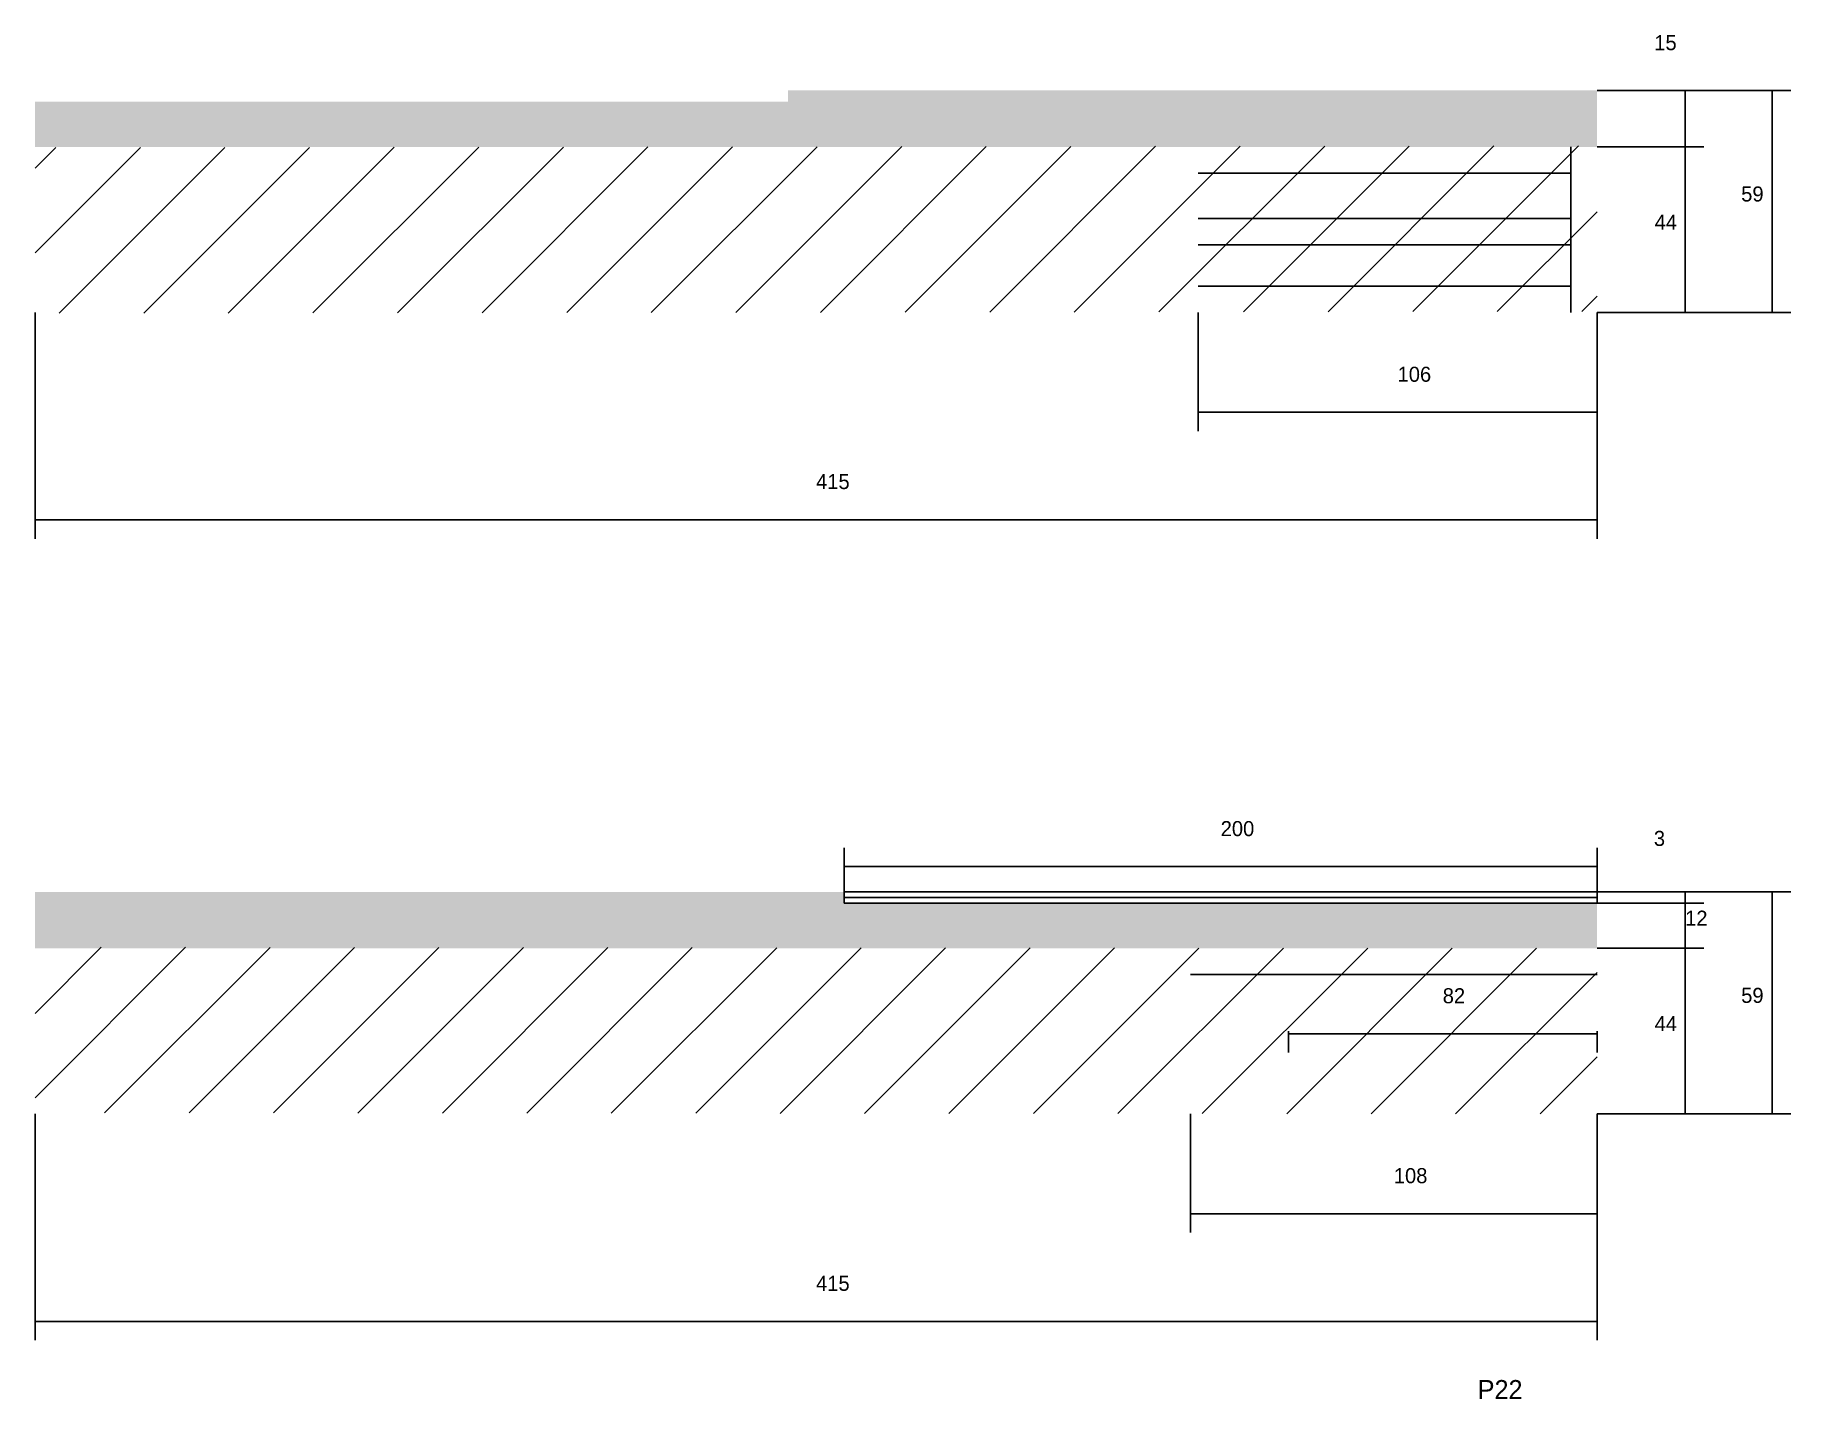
# Model space of a CAD drawing. Header units: metres. Extents: x -65046 to 21926, y -45195 to 1016.
# Drawn here: x 10591.6 to 11058.1, y -2801.6 to -2439.3 of the extents above; entities that cross this region are included whole.
import ezdxf

# ---------------------------------------------------------------- set-up
doc = ezdxf.new("R2010")
doc.units = ezdxf.units.M
for name, color, linetype in [('COTA', 241, 'Continuous'), ('NOMENCLATURA', 7, 'Continuous'), ('Painéis', 200, 'Continuous'), ('REAPROVEITAMENTO', 251, 'Continuous'), ('SARR_2.2x7', 40, 'Continuous'), ('SARR_EDITAR', 141, 'Continuous')]:
    doc.layers.add(name, color=color, linetype=linetype)

msp = doc.modelspace()

# ---------------------------------------------------------------- texts
at = {"layer": 'COTA'}
for s, p in [('15', (11021.8, -2443.3)), ('59', (11044.9, -2483.5)), ('44', (11021.9, -2491)), ('106', (10953.6, -2531.4)), ('415', (10799.1, -2559.9)), ('200', (10906.6, -2652.1)), ('3', (11021.7, -2654.7)), ('12', (11030, -2675.9)), ('82', (10965.6, -2696.5)), ('59', (11044.9, -2696.4)), ('44', (11021.9, -2703.9)), ('108', (10952.6, -2744.3)), ('415', (10799.1, -2772.9))]:
    msp.add_text(s, height=4, dxfattribs=at).set_placement(p)
at = {"layer": 'NOMENCLATURA'}
msp.add_text('P22', height=5, dxfattribs=at).set_placement((10974.9, -2801.6))

# ---------------------------------------------------------------- hatches: boundary and pattern name
at = {"layer": 'COTA'}
h = msp.add_hatch(dxfattribs=at)
h.set_pattern_fill('AR-CONC', scale=0.03)
h.paths.add_polyline_path([(10791.6, -2457), (10591.6, -2457), (10591.6, -2457), (10591.6, -2469), (10591.6, -2469), (11006.6, -2469), (11006.6, -2469), (11006.6, -2454), (11006.6, -2454), (10791.6, -2454), (10791.6, -2454), (10791.6, -2457)])
h = msp.add_hatch(dxfattribs=at)
h.set_pattern_fill('AR-CONC', scale=0.03)
h.paths.add_polyline_path([(10806.6, -2669.9), (11006.6, -2669.9), (11006.6, -2669.9), (11006.6, -2681.9), (11006.6, -2681.9), (10591.6, -2681.9), (10591.6, -2681.9), (10591.6, -2666.9), (10591.6, -2666.9), (10806.6, -2666.9), (10806.6, -2666.9), (10806.6, -2669.9)])
at = {"layer": 'REAPROVEITAMENTO'}
h = msp.add_hatch(dxfattribs=at)
h.set_pattern_fill('ANSI31', scale=5)
h.paths.add_polyline_path([(11006.6, -2512.7), (11006.6, -2468.7), (11006.6, -2468.7), (10591.6, -2469.2), (10591.6, -2469.2), (10591.6, -2513.2), (10591.6, -2513.2), (11006.6, -2512.7)])
h = msp.add_hatch(dxfattribs=at)
h.set_pattern_fill('ANSI31', scale=5)
h.paths.add_polyline_path([(10591.6, -2725.6), (10591.6, -2681.6), (10591.6, -2681.6), (11006.6, -2681.9), (11006.6, -2681.9), (11006.6, -2725.9), (11006.6, -2725.9), (10591.6, -2725.6)])

# ---------------------------------------------------------------- linework, layer by layer
at = {"layer": 'COTA'}
for p, q in [((11006.6, -2454), (11035, -2454)), ((11006.6, -2454), (11058.1, -2454)), ((11030, -2469), (11030, -2454)), ((11053.1, -2513), (11053.1, -2454)), ((11006.6, -2469), (11035, -2469)), ((11006.6, -2469), (11035, -2469)), ((11030, -2513), (11030, -2469)), ((10591.6, -2513), (10591.6, -2573.1)), ((10900.6, -2513), (10900.6, -2544.5)), ((11006.6, -2513), (11006.6, -2544.5)), ((11006.6, -2513), (11006.6, -2573.1)), ((11006.6, -2513), (11035, -2513)), ((11006.6, -2513), (11058.1, -2513)), ((10900.6, -2539.5), (11006.6, -2539.5)), ((10591.6, -2568.1), (11006.6, -2568.1)), ((10806.6, -2666.9), (10806.6, -2655.2)), ((11006.6, -2666.9), (11006.6, -2655.2)), ((10806.6, -2660.2), (11006.6, -2660.2)), ((11006.6, -2666.9), (11035, -2666.9)), ((11006.6, -2666.9), (11058.1, -2666.9)), ((11030, -2669.9), (11030, -2666.9)), ((11053.1, -2725.9), (11053.1, -2666.9)), ((11006.6, -2669.9), (11035, -2669.9)), ((11006.6, -2669.9), (11035, -2669.9)), ((11030, -2681.9), (11030, -2669.9)), ((11006.6, -2681.9), (11035, -2681.9)), ((11006.6, -2681.9), (11035, -2681.9)), ((11030, -2725.9), (11030, -2681.9)), ((10924.6, -2703.9), (10924.6, -2709.6)), ((10924.6, -2704.6), (11006.6, -2704.6)), ((11006.6, -2703.9), (11006.6, -2709.6)), ((10591.6, -2725.9), (10591.6, -2786)), ((10898.6, -2725.9), (10898.6, -2757.4)), ((11006.6, -2725.9), (11006.6, -2757.4)), ((11006.6, -2725.9), (11006.6, -2786)), ((11006.6, -2725.9), (11035, -2725.9)), ((11006.6, -2725.9), (11058.1, -2725.9)), ((10898.6, -2752.4), (11006.6, -2752.4)), ((10591.6, -2781), (11006.6, -2781))]:
    msp.add_line(p, q, dxfattribs=at)
at = {"layer": 'Painéis'}
msp.add_lwpolyline([(11006.6, -2666.9), (10806.6, -2666.9), (10806.6, -2669.9), (11006.6, -2669.9)], close=True, dxfattribs=at)
at = {"layer": 'SARR_2.2x7'}
for p, q in [((10999.6, -2513), (10999.6, -2469)), ((10900.6, -2476), (10999.6, -2476)), ((10900.6, -2488), (10999.6, -2488)), ((10900.6, -2495), (10999.6, -2495)), ((10900.6, -2506), (10999.6, -2506)), ((10898.6, -2688.9), (11006.6, -2688.9))]:
    msp.add_line(p, q, dxfattribs=at)
at = {"layer": 'SARR_EDITAR'}
msp.add_line((10806.6, -2668.4), (11006.6, -2668.4), dxfattribs=at)

msp.set_redraw_order([(e.dxf.handle, doc.entitydb.next_handle()) for e in msp.query("TEXT MTEXT ATTDEF DIMENSION ARC_DIMENSION")])  # texts and dimensions are drawn at this point

doc.saveas('drawing.dxf')
